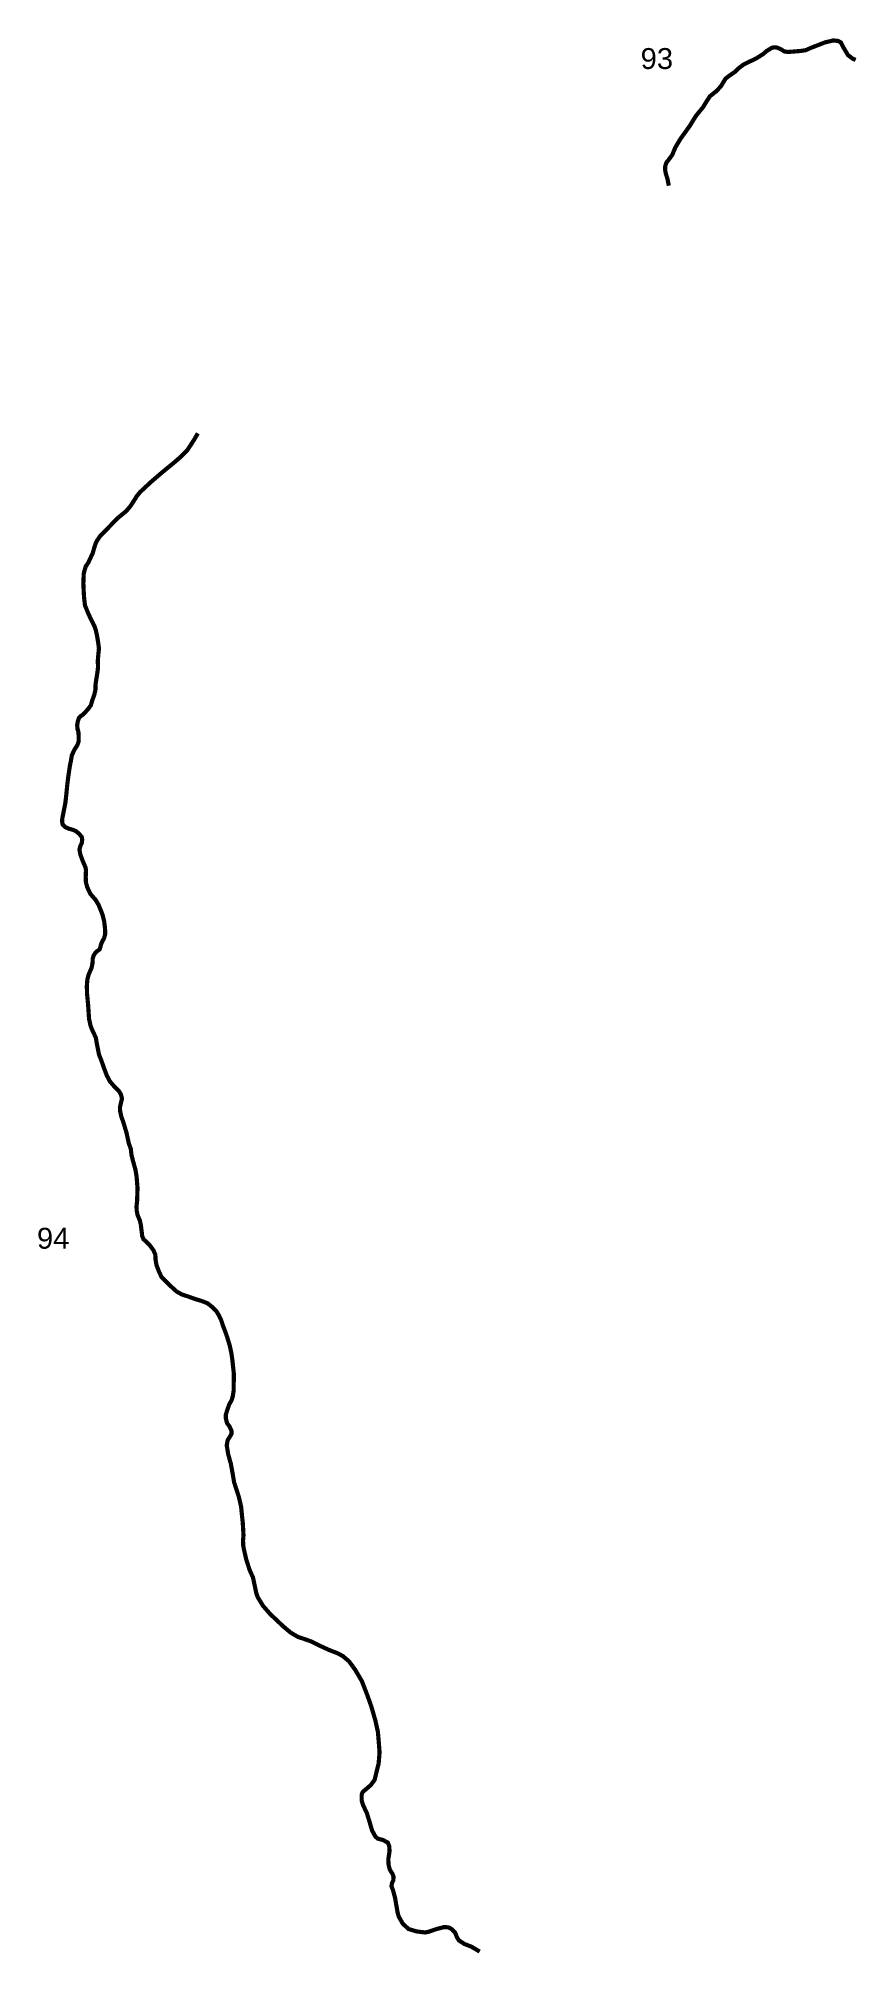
# Model space of a CAD drawing. Header units: metres. Extents: x 258924 to 356197, y 1740805 to 2227803.
# Drawn here: x 299932 to 301894, y 1954092 to 1958678 of the extents above; entities that cross this region are included whole.
import ezdxf

# ---------------------------------------------------------------- set-up
doc = ezdxf.new("R2010")
doc.units = ezdxf.units.M
doc.layers.add('UNPROTECTED', color=10, linetype='Continuous')
doc.styles.get("Standard").update_dxf_attribs({"font": 'arial.ttf'})

msp = doc.modelspace()

# ---------------------------------------------------------------- texts
at = {"char_height": 50, "attachment_point": 1}
for s, insert in [('93', (301374, 1958654.7)), ('94', (299928.5, 1955830.2))]:
    msp.add_mtext_dynamic_manual_height_columns(s, width=70.183, gutter_width=1, heights=[0], dxfattribs=dict(at, insert=insert))

# ---------------------------------------------------------------- linework, layer by layer
at = {"layer": 'UNPROTECTED', "const_width": 10, "flags": 128}
for points in [[(301888.8, 1958626.4), (301881.6, 1958629.5), (301870.5, 1958638), (301859.3, 1958656.7), (301853.4, 1958668.2), (301847, 1958671.8), (301835.7, 1958673.1), (301815.5, 1958668.4), (301782.8, 1958655.7), (301769.4, 1958649.8), (301757.3, 1958647.9), (301726.9, 1958645.4), (301718, 1958646.8), (301709.8, 1958652.1), (301700.7, 1958655.9), (301694.6, 1958656.6), (301688.3, 1958655.5), (301675.6, 1958647.7), (301667.5, 1958640.5), (301650.9, 1958630.1), (301620.8, 1958615.6), (301608.9, 1958606.6), (301600.2, 1958598.2), (301584.8, 1958587.4), (301577.2, 1958581.4), (301572.1, 1958573), (301566.3, 1958563.4), (301555.7, 1958551.9), (301540.1, 1958539.6), (301531.9, 1958527.1), (301524.1, 1958514), (301506.7, 1958492.8), (301491.7, 1958468.5), (301484, 1958457.7), (301469.3, 1958437.3), (301456.9, 1958416.6), (301449.9, 1958399.3), (301440.7, 1958386.9), (301435.9, 1958380.8), (301433, 1958372.2), (301432.5, 1958364.4), (301434, 1958355.4), (301438.2, 1958341.8), (301441.6, 1958325.4)], [(300313.8, 1957732.4), (300304, 1957715.7), (300295.3, 1957702.4), (300288.7, 1957692.4), (300270, 1957673.7), (300255.9, 1957661.6), (300226, 1957637), (300200, 1957614.6), (300175.4, 1957591.5), (300166.2, 1957580.3), (300163.6, 1957575.3), (300151.9, 1957557.5), (300142.3, 1957546.2), (300124.3, 1957531.5), (300111.1, 1957518.5), (300087.9, 1957494.3), (300080, 1957486.6), (300072.1, 1957475.1), (300068.7, 1957467.7), (300065.3, 1957457.2), (300062.6, 1957446.8), (300051.6, 1957423), (300045.8, 1957414.5), (300043, 1957406.2), (300040.6, 1957396.2), (300040, 1957383.2), (300039.7, 1957372.8), (300040.3, 1957358), (300041.2, 1957341.5), (300043.5, 1957320.4), (300051.1, 1957301.8), (300057.3, 1957288.3), (300065.7, 1957272), (300069.5, 1957260.7), (300072.1, 1957249.4), (300075, 1957232.3), (300077, 1957217.6), (300075.4, 1957201.8), (300074.1, 1957186.4), (300074.9, 1957174.6), (300073.9, 1957163.8), (300072.4, 1957154.2), (300070, 1957139.3), (300068.8, 1957130.1), (300068.6, 1957118.6), (300066, 1957107.1), (300061, 1957093), (300057.6, 1957081.3), (300052, 1957073.5), (300045.5, 1957066.1), (300038.8, 1957058.9), (300033.1, 1957055.3), (300029.3, 1957051.2), (300026.5, 1957043.3), (300024.8, 1957033.8), (300025.7, 1957024.5), (300027.8, 1957017.6), (300028.4, 1957007.5), (300028.6, 1956995.3), (300025.4, 1956986.1), (300019.6, 1956977), (300012.1, 1956961.9), (300009.8, 1956947.6), (300007.6, 1956937.9), (300003.5, 1956909.9), (300001.3, 1956892.6), (299998.7, 1956866.5), (299996.6, 1956847.8), (299992.3, 1956826.2), (299989.3, 1956810.8), (299988.7, 1956802.8), (299990.1, 1956795.8), (299996.2, 1956789.7), (300004.4, 1956785.9), (300013.5, 1956783.5), (300021.4, 1956780.3), (300029.8, 1956773.4), (300035.8, 1956766), (300036.9, 1956759.9), (300035.9, 1956751.7), (300032.7, 1956745.3), (300030.2, 1956735.9), (300032.5, 1956723.8), (300038.4, 1956707.9), (300044.9, 1956692.9), (300045.9, 1956685.8), (300045.3, 1956670.4), (300045.7, 1956658.1), (300048.7, 1956646.3), (300056.3, 1956629.9), (300069, 1956615.4), (300076, 1956603.7), (300085.2, 1956581), (300089.5, 1956563.9), (300091.6, 1956546.7), (300091.9, 1956533.4), (300089.5, 1956524.5), (300083.5, 1956512.6), (300081.6, 1956507.7), (300080.2, 1956501.3), (300078.3, 1956496.6), (300069.8, 1956490.4), (300064.3, 1956482.4), (300062.1, 1956474.6), (300061.6, 1956463.4), (300059.2, 1956452.3), (300052, 1956435.8), (300049.2, 1956424.7), (300048, 1956409), (300048.5, 1956390.2), (300051, 1956364.8), (300053.3, 1956330.6), (300057, 1956313.6), (300062.4, 1956300.3), (300069.4, 1956286), (300071.8, 1956272.1), (300077.1, 1956244.8), (300082.4, 1956231.8), (300088.6, 1956214.1), (300095.6, 1956195.2), (300103.4, 1956180.6), (300113.8, 1956168.6), (300124.5, 1956158), (300129.8, 1956149.2), (300132.2, 1956139.3), (300129.8, 1956129.9), (300127.2, 1956118.4), (300127.7, 1956109.6), (300130.6, 1956096.3), (300134.7, 1956085.2), (300142.9, 1956058), (300148.5, 1956032.3), (300153.3, 1956019.1), (300154.9, 1956004.3), (300159.6, 1955986.4), (300164.6, 1955968.4), (300167.1, 1955953.2), (300169.3, 1955925.9), (300168.4, 1955895), (300166.9, 1955880.7), (300167.5, 1955870.3), (300169.6, 1955860.3), (300175, 1955847.6), (300177.4, 1955836.8), (300179.6, 1955818.5), (300180.6, 1955810.3), (300183.8, 1955802.7), (300192.3, 1955795), (300198.3, 1955788.8), (300207.6, 1955776.3), (300212, 1955765.9), (300212.5, 1955754.5), (300214.6, 1955741.7), (300220.4, 1955726.1), (300227, 1955712.1), (300248, 1955691.3), (300262.7, 1955677.8), (300275.5, 1955670.7), (300291.4, 1955665.5), (300306.3, 1955660.1), (300322.9, 1955655), (300336.6, 1955649.7), (300347.6, 1955641.1), (300358, 1955630.9), (300364.5, 1955620.2), (300369.6, 1955609.3), (300374.4, 1955594.6), (300380, 1955580.2), (300384.2, 1955568), (300390.4, 1955547.3), (300394.1, 1955530.2), (300396.4, 1955513.9), (300400.1, 1955480.1), (300399.6, 1955452.3), (300399.4, 1955439.2), (300397.2, 1955425.8), (300394.4, 1955416.8), (300389.1, 1955408), (300383.9, 1955392.9), (300380.9, 1955383.2), (300380.8, 1955373.8), (300383.8, 1955362.4), (300389.9, 1955354.2), (300394.2, 1955344.7), (300394.5, 1955337.1), (300389.6, 1955328.8), (300385.1, 1955321.5), (300383, 1955309.6), (300386.2, 1955289.1), (300392.7, 1955265.7), (300396.7, 1955244.5), (300400.5, 1955221.4), (300405.9, 1955204.5), (300412, 1955186), (300417.4, 1955162.4), (300419.3, 1955143.1), (300421.4, 1955124), (300423.1, 1955093.6), (300422, 1955082.4), (300422.3, 1955070.8), (300423.9, 1955061.4), (300429.5, 1955036.9), (300437.6, 1955011.4), (300445.9, 1954992.9), (300450.5, 1954971.1), (300453.7, 1954955.5), (300457.5, 1954945.3), (300469.8, 1954925.2), (300486.8, 1954905.7), (300516.9, 1954877.2), (300535.9, 1954861.1), (300554.2, 1954850.4), (300566.3, 1954846.6), (300584.3, 1954840.2), (300602.3, 1954831.3), (300627.4, 1954819.7), (300647.6, 1954811.9), (300660.5, 1954805.2), (300675.8, 1954792.3), (300690.3, 1954772.4), (300706.4, 1954745.2), (300719.9, 1954710.3), (300729.3, 1954683.7), (300738.7, 1954651.3), (300744.9, 1954623.4), (300746.8, 1954601.9), (300748.9, 1954574.5), (300746.7, 1954547.5), (300742.2, 1954529.8), (300737.2, 1954508.7), (300728.3, 1954496.5), (300715.1, 1954484.9), (300710.6, 1954481.6), (300707.6, 1954477.8), (300705.9, 1954472.7), (300705.9, 1954459.6), (300709.5, 1954447.7), (300718.4, 1954429.3), (300724.4, 1954409.6), (300731.1, 1954387), (300739.1, 1954372.6), (300744.7, 1954367.8), (300757.2, 1954364.4), (300768.7, 1954358.2), (300772.1, 1954349.7), (300772.8, 1954337), (300769.8, 1954318.4), (300770.6, 1954304.6), (300773.5, 1954293.5), (300780.4, 1954282.5), (300782.4, 1954276.5), (300781.7, 1954267.9), (300778.6, 1954261.3), (300777.4, 1954254), (300780.9, 1954245), (300786.2, 1954225.2), (300791.8, 1954192.4), (300794.6, 1954181.6), (300804.5, 1954164.2), (300818.2, 1954151.5), (300837.1, 1954145.7), (300858.2, 1954143.1), (300865.7, 1954144.6), (300884.9, 1954151.2), (300903.7, 1954156.1), (300914.1, 1954155.3), (300922.3, 1954150.7), (300930, 1954142.4), (300934.2, 1954131.5), (300939, 1954124.1), (300951.7, 1954115.7), (300969, 1954109), (300988.6, 1954097.3)]]:
    msp.add_lwpolyline(points, dxfattribs=at)

msp.set_redraw_order([(e.dxf.handle, doc.entitydb.next_handle()) for e in msp.query("TEXT MTEXT ATTDEF DIMENSION ARC_DIMENSION")])  # texts and dimensions are drawn at this point

doc.saveas('drawing.dxf')
